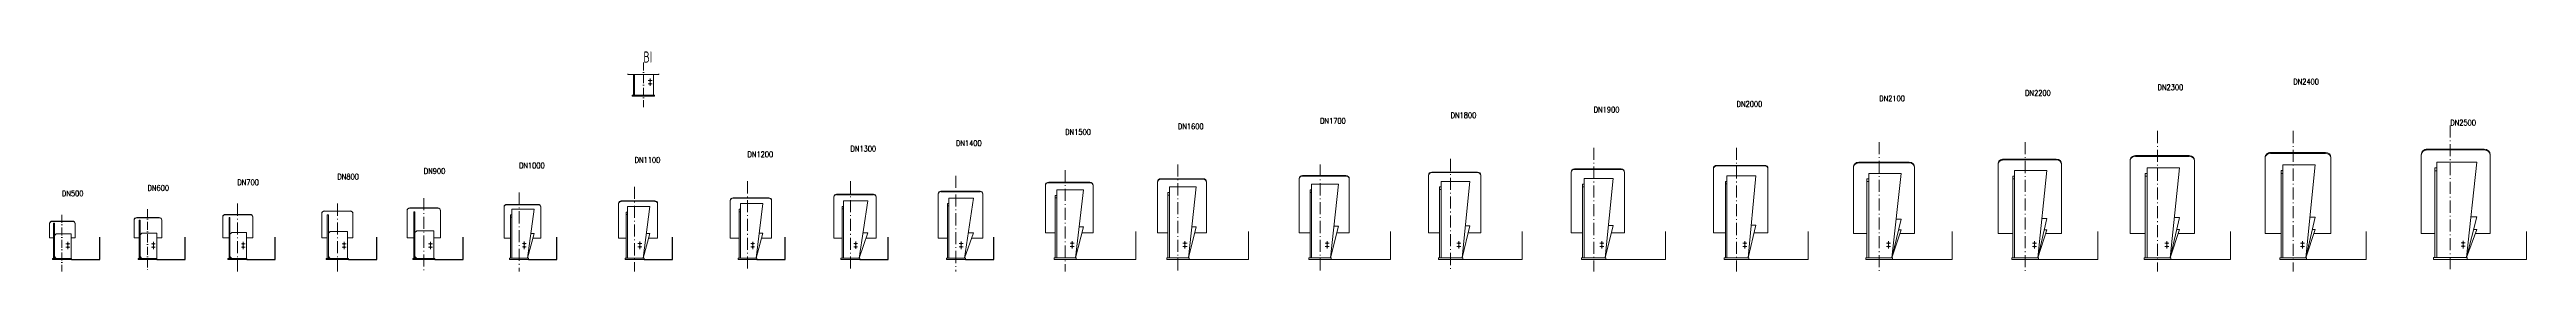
# Model space of a CAD drawing. Header units: millimetres. Extents: x -486 to 22086, y -8497 to 4644.
# Drawn here: x -146 to 22086, y -2581 to -611 of the extents above; entities that cross this region are included whole.
import ezdxf

# ---------------------------------------------------------------- set-up
doc = ezdxf.new("R2010")
doc.units = ezdxf.units.MM
doc.linetypes.add('Center', pattern=[18.7, 12, -3, 0.7, -3])
doc.layers.add('0DataFlow-BsCenterLine', color=1, linetype='Center', lineweight=18)
doc.layers.add('尺寸线', color=7, linetype='Continuous', lineweight=13)
doc.layers.add('0DataFlow-BsGCT', color=7, linetype='Continuous')
doc.layers.add('0DataFlow-BsText', color=255, linetype='Continuous')
doc.styles.add('DataFlow', font='tssdeng.shx', dxfattribs={"width": 0.7, "bigfont": 'hztxt.shx'})
doc.styles.add('HZTXT', font='romans.shx', dxfattribs={"width": 0.8, "height": 4, "bigfont": 'HZTXT.shx'})

# ---------------------------------------------------------------- blocks, each defined once
blk = doc.blocks.new('*U29')
for p, q in [((-140, 0), (-140, -6)), ((140, -6), (140, 0)), ((-140, -6), (140, -6)), ((100, -190), (-100, -190)), ((-100, -190), (-100, -200)), ((-100, -200), (100, -200)), ((-90, -190), (-90, -6)), ((-80, -190), (-80, -6)), ((90, -190), (90, -6)), ((100, -200), (100, -190))]:
    blk.add_line(p, q)
for centre in [(60, -60), (60, -90)]:
    blk.add_circle(centre, 5.5)
at = {"layer": '0DataFlow-BsCenterLine', "linetype": 'Center', "ltscale": 6}
for p, q in [((0, 100), (0, -300)), ((77.5, -60), (42.5, -60)), ((77.5, -90), (42.5, -90)), ((60, -107.5), (60, -42.5))]:
    blk.add_line(p, q, dxfattribs=at)
at = {"layer": '0DataFlow-BsGCT', "style": 'DataFlow', "width": 0.7, "flags": 1}
blk.add_attdef('BSGCT_TYPE', (0, 0), '', height=20, dxfattribs=at)
blk = doc.blocks.new('*U57')
for p, q in [((-121, -6), (-121, 151)), ((104, 175), (-96, 175)), ((104, 173), (-96, 173)), ((-75, -190), (-75, 151)), ((-67, 151), (-75, 151)), ((-67, -190), (-67, 151)), ((-51, 37), (-67, 21)), ((83, 37), (-51, 37)), ((83, -190), (83, 37)), ((129, -6), (129, 151)), ((-121, -6), (-75, -6)), ((85, -190), (-85, -190)), ((-85, -190), (-85, -200)), ((-85, -200), (85, -200)), ((-67, -174), (-51, -190)), ((129, -6), (83, -6)), ((85, -200), (85, -190))]:
    blk.add_line(p, q)
for centre in [(53, -60), (53, -90)]:
    blk.add_circle(centre, 5.5)
for centre, start_param, end_param in [((-96, 153), 1.570796, 3.141593), ((-96, 151), 1.570796, 3.141593), ((104, 153), 0, 1.570796), ((104, 151), 0, 1.570796)]:
    blk.add_ellipse(centre, major_axis=(25, 0), ratio=0.883975, start_param=start_param, end_param=end_param)
at = {"layer": '0DataFlow-BsCenterLine', "linetype": 'Center', "ltscale": 6}
blk.add_line((0, 250), (0, -308), dxfattribs=at)
at = {"layer": '0DataFlow-BsCenterLine', "color": 1, "linetype": 'Center', "ltscale": 9}
for p, q in [((70, -60), (36, -60)), ((70, -90), (36, -90)), ((53, -108), (53, -42))]:
    blk.add_line(p, q, dxfattribs=at)
at = {"layer": '0DataFlow-BsGCT', "style": 'DataFlow', "width": 0.7, "flags": 1}
blk.add_attdef('BSGCT_TYPE', (0, 0), '', height=20, dxfattribs=at)
blk = doc.blocks.new('*U56')
for p, q in [((-111, -6), (-111, 119)), ((94, 144), (-86, 144)), ((94, 141), (-86, 141)), ((-75, -190), (-75, 126)), ((-67, 126), (-75, 126)), ((-67, -190), (-67, 126)), ((-51, 30), (-67, 14)), ((83, 30), (-51, 30)), ((83, -190), (83, 30)), ((119, -6), (119, 119)), ((-111, -6), (-75, -6)), ((85, -190), (-85, -190)), ((-85, -190), (-85, -200)), ((-85, -200), (85, -200)), ((-67, -174), (-51, -190)), ((119, -6), (83, -6)), ((85, -200), (85, -190))]:
    blk.add_line(p, q)
for centre in [(53, -60), (53, -90)]:
    blk.add_circle(centre, 5.5)
for centre, start_param, end_param in [((-86, 122), 1.570796, 3.141593), ((-86, 119), 1.570796, 3.141593), ((94, 122), 0, 1.570796), ((94, 119), 0, 1.570796)]:
    blk.add_ellipse(centre, major_axis=(25, 0), ratio=0.873312, start_param=start_param, end_param=end_param)
at = {"layer": '0DataFlow-BsCenterLine', "linetype": 'Center', "ltscale": 6}
for p, q in [((0, 200), (0, -308)), ((70, -60), (36, -60)), ((70, -90), (36, -90)), ((53, -108), (53, -42))]:
    blk.add_line(p, q, dxfattribs=at)
at = {"layer": '0DataFlow-BsGCT', "style": 'DataFlow', "width": 0.7, "flags": 1}
blk.add_attdef('BSGCT_TYPE', (0, 0), '', height=20, dxfattribs=at)
blk = doc.blocks.new('*U58')
for p, q in [((-131, -6), (-131, 178)), ((114, 203), (-106, 203)), ((114, 200), (-106, 200)), ((-75, -190), (-75, 176)), ((-67, 176), (-75, 176)), ((-67, -190), (-67, 176)), ((-51, 43), (-67, 27)), ((83, 43), (-51, 43)), ((83, -190), (83, 43)), ((139, -6), (139, 178)), ((-131, -6), (-75, -6)), ((85, -190), (-85, -190)), ((-85, -190), (-85, -200)), ((-85, -200), (85, -200)), ((-67, -174), (-51, -190)), ((139, -6), (83, -6)), ((85, -200), (85, -190))]:
    blk.add_line(p, q)
for centre in [(53, -60), (53, -90)]:
    blk.add_circle(centre, 5.5)
for centre, start_param, end_param in [((-106, 181), 1.570796, 3.141593), ((-106, 178), 1.570796, 3.141593), ((114, 181), 0, 1.570796), ((114, 178), 0, 1.570796)]:
    blk.add_ellipse(centre, major_axis=(25, 0), ratio=0.88504, start_param=start_param, end_param=end_param)
at = {"layer": '0DataFlow-BsCenterLine', "color": 1, "linetype": 'Center', "ltscale": 9}
for p, q in [((0, 300), (0, -308)), ((70, -60), (36, -60)), ((70, -90), (36, -90)), ((53, -108), (53, -42))]:
    blk.add_line(p, q, dxfattribs=at)
at = {"layer": '0DataFlow-BsGCT', "style": 'DataFlow', "width": 0.7, "flags": 1}
blk.add_attdef('BSGCT_TYPE', (0, 0), '', height=20, dxfattribs=at)
blk = doc.blocks.new('*U59')
for p, q in [((115, 234), (-115, 234)), ((115, 232), (-115, 232)), ((-140, -6), (-140, 210)), ((-90, -190), (-90, 201)), ((-80, 201), (-90, 201)), ((-80, -190), (-80, 201)), ((-64, 51), (-80, 35)), ((90, 51), (-64, 51)), ((90, -190), (90, 51)), ((140, -6), (140, 210)), ((-140, -6), (-90, -6)), ((100, -190), (-100, -190)), ((-100, -190), (-100, -200)), ((-100, -200), (100, -200)), ((-80, -174), (-64, -190)), ((140, -6), (90, -6)), ((100, -200), (100, -190))]:
    blk.add_line(p, q)
for centre in [(60, -60), (60, -90)]:
    blk.add_circle(centre, 5.5)
for centre, start_param, end_param in [((-115, 212), 1.570796, 3.141593), ((-115, 210), 1.570796, 3.141593), ((115, 212), 0, 1.570796), ((115, 210), 0, 1.570796)]:
    blk.add_ellipse(centre, major_axis=(25, 0), ratio=0.891408, start_param=start_param, end_param=end_param)
at = {"layer": '0DataFlow-BsCenterLine', "color": 1, "linetype": 'Center', "ltscale": 9}
for p, q in [((0, 300), (0, -308)), ((78, -60), (42, -60)), ((78, -90), (42, -90)), ((60, -108), (60, -42))]:
    blk.add_line(p, q, dxfattribs=at)
at = {"layer": '0DataFlow-BsGCT', "style": 'DataFlow', "width": 0.7, "flags": 1}
blk.add_attdef('BSGCT_TYPE', (0, 0), '', height=20, dxfattribs=at)
blk = doc.blocks.new('*U60')
for p, q in [((-150, -6), (-150, 237)), ((125, 262), (-125, 262)), ((125, 259), (-125, 259)), ((-90, -190), (-90, 226)), ((-80, 226), (-90, 226)), ((-80, -190), (-80, 226)), ((150, -6), (150, 237)), ((-64, 58), (-80, 42)), ((90, 58), (-64, 58)), ((90, -190), (90, 58)), ((-150, -6), (-90, -6)), ((100, -190), (-100, -190)), ((-100, -190), (-100, -200)), ((-100, -200), (100, -200)), ((-80, -174), (-64, -190)), ((150, -6), (90, -6)), ((100, -200), (100, -190))]:
    blk.add_line(p, q)
for centre in [(60, -60), (60, -90)]:
    blk.add_circle(centre, 5.5)
for centre, start_param, end_param in [((-125, 239), 1.570796, 3.141593), ((-125, 237), 1.570796, 3.141593), ((125, 239), 0, 1.570796), ((125, 237), 0, 1.570796)]:
    blk.add_ellipse(centre, major_axis=(25, 0), ratio=0.891409, start_param=start_param, end_param=end_param)
at = {"layer": '0DataFlow-BsCenterLine', "color": 1, "linetype": 'Center', "ltscale": 9}
for p, q in [((0, 350), (0, -308)), ((78, -60), (42, -60)), ((78, -90), (42, -90)), ((60, -108), (60, -42))]:
    blk.add_line(p, q, dxfattribs=at)
at = {"layer": '0DataFlow-BsGCT', "style": 'DataFlow', "width": 0.7, "flags": 1}
blk.add_attdef('BSGCT_TYPE', (0, 0), '', height=20, dxfattribs=at)
blk = doc.blocks.new('*U61')
for p, q in [((-134, -8), (-134, 268)), ((172, 293), (-110, 293)), ((172, 289), (-110, 289)), ((137, 250), (-63, 250)), ((-63, -188), (-63, 250)), ((77, -188), (137, 250)), ((196, -8), (196, 268)), ((-75, -188), (-75, 200)), ((-63, 200), (-75, 200)), ((-63, 178), (-75, 178)), ((77, -188), (137, 32)), ((137, 32), (107, 32)), ((-134, -8), (-75, -8)), ((85, -188), (-85, -188)), ((-85, -188), (-85, -200)), ((-85, -200), (85, -200)), ((85, -200), (85, -188)), ((196, -8), (126, -8))]:
    blk.add_line(p, q)
for centre in [(47, -58), (47, -88)]:
    blk.add_circle(centre, 5.5)
for centre, start_param, end_param in [((-110, 271), 1.570796, 3.141593), ((-110, 268), 1.570796, 3.141593), ((172, 271), 0, 1.570796), ((172, 268), 0, 1.570796)]:
    blk.add_ellipse(centre, major_axis=(24, 0), ratio=0.895255, start_param=start_param, end_param=end_param)
at = {"layer": '0DataFlow-BsCenterLine', "color": 1, "linetype": 'Center', "ltscale": 9}
for p, q in [((0, 400), (0, -308)), ((64, -58), (30, -58)), ((64, -88), (30, -88)), ((47, -106), (47, -40))]:
    blk.add_line(p, q, dxfattribs=at)
at = {"layer": '0DataFlow-BsGCT', "style": 'DataFlow', "width": 0.7, "flags": 1}
blk.add_attdef('BSGCT_TYPE', (0, 0), '', height=20, dxfattribs=at)
blk = doc.blocks.new('*U62')
for p, q in [((-144, -8), (-144, 299)), ((182, 324), (-120, 324)), ((182, 321), (-120, 321)), ((-75, -188), (-75, 225)), ((-63, 225), (-75, 225)), ((137, 275), (-63, 275)), ((-63, -188), (-63, 275)), ((77, -188), (137, 275)), ((206, -8), (206, 299)), ((-63, 203), (-75, 203)), ((77, -188), (137, 34)), ((137, 34), (106, 34)), ((-144, -8), (-75, -8)), ((85, -188), (-85, -188)), ((-85, -188), (-85, -200)), ((-85, -200), (85, -200)), ((85, -200), (85, -188)), ((206, -8), (126, -8))]:
    blk.add_line(p, q)
for centre in [(47, -58), (47, -88)]:
    blk.add_circle(centre, 5.5)
for centre, start_param, end_param in [((-120, 303), 1.570796, 3.141593), ((-120, 299), 1.570796, 3.141593), ((182, 303), 0, 1.570796), ((182, 299), 0, 1.570796)]:
    blk.add_ellipse(centre, major_axis=(24, 0), ratio=0.898845, start_param=start_param, end_param=end_param)
at = {"layer": '0DataFlow-BsCenterLine', "color": 1, "linetype": 'Center', "ltscale": 9}
for p, q in [((0, 450), (0, -308)), ((64, -58), (30, -58)), ((64, -88), (30, -88)), ((47, -106), (47, -40))]:
    blk.add_line(p, q, dxfattribs=at)
at = {"layer": '0DataFlow-BsGCT', "style": 'DataFlow', "width": 0.7, "flags": 1}
blk.add_attdef('BSGCT_TYPE', (0, 0), '', height=20, dxfattribs=at)
blk = doc.blocks.new('*U63')
for p, q in [((-154, -8), (-154, 327)), ((192, 352), (-130, 352)), ((192, 348), (-130, 348)), ((-75, -188), (-75, 250)), ((-63, 250), (-75, 250)), ((-63, 228), (-75, 228)), ((137, 300), (-63, 300)), ((-63, -188), (-63, 300)), ((77, -188), (137, 300)), ((216, -8), (216, 327)), ((77, -188), (137, 36)), ((137, 36), (105, 36)), ((-154, -8), (-75, -8)), ((85, -188), (-85, -188)), ((-85, -188), (-85, -200)), ((-85, -200), (85, -200)), ((85, -200), (85, -188)), ((216, -8), (125, -8))]:
    blk.add_line(p, q)
for centre in [(47, -58), (47, -88)]:
    blk.add_circle(centre, 5.5)
for centre, start_param, end_param in [((-130, 330), 1.570796, 3.141593), ((-130, 327), 1.570796, 3.141593), ((192, 330), 0, 1.570796), ((192, 327), 0, 1.570796)]:
    blk.add_ellipse(centre, major_axis=(24, 0), ratio=0.898241, start_param=start_param, end_param=end_param)
at = {"layer": '0DataFlow-BsCenterLine', "color": 1, "linetype": 'Center', "ltscale": 9}
for p, q in [((0, 500), (0, -308)), ((64, -58), (30, -58)), ((64, -88), (30, -88)), ((47, -106), (47, -41))]:
    blk.add_line(p, q, dxfattribs=at)
at = {"layer": '0DataFlow-BsGCT', "style": 'DataFlow', "width": 0.7, "flags": 1}
blk.add_attdef('BSGCT_TYPE', (0, 0), '', height=20, dxfattribs=at)
blk = doc.blocks.new('*U64')
for p, q in [((-149, -8), (-149, 359)), ((207, 384), (-125, 384)), ((207, 380), (-125, 380)), ((-75, -188), (-75, 275)), ((-63, 275), (-75, 275)), ((-63, 254), (-75, 254)), ((157, 325), (-63, 325)), ((-63, -188), (-63, 325)), ((77, -188), (157, 325)), ((231, -8), (231, 359)), ((77, -188), (157, 38)), ((157, 38), (112, 38)), ((-149, -8), (-75, -8)), ((85, -188), (-85, -188)), ((-85, -188), (-85, -200)), ((-85, -200), (85, -200)), ((85, -200), (85, -188)), ((231, -8), (141, -8))]:
    blk.add_line(p, q)
for centre in [(47, -58), (47, -88)]:
    blk.add_circle(centre, 5.5)
for centre, start_param, end_param in [((-125, 362), 1.570796, 3.141593), ((-125, 359), 1.570796, 3.141593), ((207, 362), 0, 1.570796), ((207, 359), 0, 1.570796)]:
    blk.add_ellipse(centre, major_axis=(24, 0), ratio=0.901027, start_param=start_param, end_param=end_param)
at = {"layer": '0DataFlow-BsCenterLine', "color": 1, "linetype": 'Center', "ltscale": 9}
for p, q in [((0, 500), (0, -308)), ((64, -58), (30, -58)), ((64, -88), (30, -88)), ((47, -105), (47, -40))]:
    blk.add_line(p, q, dxfattribs=at)
at = {"layer": '0DataFlow-BsGCT', "style": 'DataFlow', "width": 0.7, "flags": 1}
blk.add_attdef('BSGCT_TYPE', (0, 0), '', height=20, dxfattribs=at)
blk = doc.blocks.new('*U65')
for p, q in [((-159, -8), (-159, 386)), ((217, 411), (-135, 411)), ((217, 407), (-135, 407)), ((-75, -188), (-75, 300)), ((-63, 300), (-75, 300)), ((-63, 279), (-75, 279)), ((157, 350), (-63, 350)), ((-63, -188), (-63, 350)), ((77, -188), (157, 350)), ((241, -8), (241, 386)), ((77, -188), (157, 40)), ((157, 40), (111, 40)), ((-159, -8), (-75, -8)), ((85, -188), (-85, -188)), ((-85, -188), (-85, -200)), ((-85, -200), (85, -200)), ((85, -200), (85, -188)), ((241, -8), (140, -8))]:
    blk.add_line(p, q)
for centre in [(47, -58), (47, -88)]:
    blk.add_circle(centre, 5.5)
for centre, start_param, end_param in [((-135, 389), 1.570796, 3.141593), ((-135, 386), 1.570796, 3.141593), ((217, 389), 0, 1.570796), ((217, 386), 0, 1.570796)]:
    blk.add_ellipse(centre, major_axis=(24, 0), ratio=0.900358, start_param=start_param, end_param=end_param)
at = {"layer": '0DataFlow-BsCenterLine', "color": 1, "linetype": 'Center', "ltscale": 9}
for p, q in [((0, 550), (0, -308)), ((64, -58), (30, -58)), ((64, -88), (30, -88)), ((47, -106), (47, -40))]:
    blk.add_line(p, q, dxfattribs=at)
at = {"layer": '0DataFlow-BsGCT', "style": 'DataFlow', "width": 0.7, "flags": 1}
blk.add_attdef('BSGCT_TYPE', (0, 0), '', height=20, dxfattribs=at)
blk = doc.blocks.new('*U66')
for p, q in [((-178, -10), (-178, 410)), ((222, 442), (-148, 442)), ((222, 437), (-148, 437)), ((-90, -234), (-90, 324)), ((-76, 324), (-90, 324)), ((-76, 301), (-90, 301)), ((164, 374), (-76, 374)), ((-76, -234), (-76, 374)), ((94, -234), (164, 374)), ((252, -10), (252, 410)), ((94, -234), (164, 41)), ((164, 41), (126, 41)), ((-178, -10), (-90, -10)), ((252, -10), (151, -10)), ((100, -234), (-100, -234)), ((-100, -234), (-100, -250)), ((-100, -250), (100, -250)), ((100, -250), (100, -234))]:
    blk.add_line(p, q)
for centre in [(64, -104), (64, -134)]:
    blk.add_circle(centre, 5.5)
for centre, start_param, end_param in [((-148, 415), 1.570796, 3.141593), ((-148, 410), 1.570796, 3.141593), ((222, 415), 0, 1.570796), ((222, 410), 0, 1.570796)]:
    blk.add_ellipse(centre, major_axis=(30, 0), ratio=0.900236, start_param=start_param, end_param=end_param)
at = {"layer": '0DataFlow-BsCenterLine', "color": 1, "linetype": 'Center', "ltscale": 9}
for p, q in [((0, 550), (0, -358)), ((82, -104), (46, -104)), ((82, -134), (46, -134)), ((64, -152), (64, -86))]:
    blk.add_line(p, q, dxfattribs=at)
at = {"layer": '0DataFlow-BsGCT', "style": 'DataFlow', "width": 0.7, "flags": 1}
blk.add_attdef('BSGCT_TYPE', (0, 0), '', height=20, dxfattribs=at)
blk = doc.blocks.new('*U67')
for p, q in [((227, 473), (-153, 473)), ((227, 469), (-153, 469)), ((-183, -10), (-183, 442)), ((-90, -234), (-90, 349)), ((-76, 349), (-90, 349)), ((-76, 326), (-90, 326)), ((164, 399), (-76, 399)), ((-76, -234), (-76, 399)), ((94, -234), (164, 399)), ((257, -10), (257, 442)), ((94, -234), (164, 43)), ((164, 43), (125, 43)), ((-183, -10), (-90, -10)), ((257, -10), (151, -10)), ((100, -234), (-100, -234)), ((-100, -234), (-100, -250)), ((-100, -250), (100, -250)), ((100, -250), (100, -234))]:
    blk.add_line(p, q)
for centre in [(64, -104), (64, -134)]:
    blk.add_circle(centre, 5.5)
for centre, start_param, end_param in [((-153, 446), 1.570796, 3.141593), ((-153, 442), 1.570796, 3.141593), ((227, 446), 0, 1.570796), ((227, 442), 0, 1.570796)]:
    blk.add_ellipse(centre, major_axis=(30, 0), ratio=0.902365, start_param=start_param, end_param=end_param)
at = {"layer": '0DataFlow-BsCenterLine', "color": 1, "linetype": 'Center', "ltscale": 9}
for p, q in [((0, 600), (0, -358)), ((82, -104), (46, -104)), ((82, -134), (46, -134)), ((64, -152), (64, -86))]:
    blk.add_line(p, q, dxfattribs=at)
at = {"layer": '0DataFlow-BsGCT', "style": 'DataFlow', "width": 0.7, "flags": 1}
blk.add_attdef('BSGCT_TYPE', (0, 0), '', height=20, dxfattribs=at)
blk = doc.blocks.new('*U68')
for p, q in [((-188, -10), (-188, 470)), ((232, 501), (-158, 501)), ((232, 497), (-158, 497)), ((262, -10), (262, 470)), ((-90, -234), (-90, 374)), ((-76, 374), (-90, 374)), ((-76, 351), (-90, 351)), ((164, 424), (-76, 424)), ((-76, -234), (-76, 424)), ((94, -234), (164, 424)), ((94, -234), (164, 47)), ((164, 47), (124, 47)), ((-188, -10), (-90, -10)), ((262, -10), (150, -10)), ((100, -234), (-100, -234)), ((-100, -234), (-100, -250)), ((-100, -250), (100, -250)), ((100, -250), (100, -234))]:
    blk.add_line(p, q)
for centre in [(64, -104), (64, -134)]:
    blk.add_circle(centre, 5.5)
for centre, start_param, end_param in [((-158, 474), 1.570796, 3.141593), ((-158, 470), 1.570796, 3.141593), ((232, 474), 0, 1.570796), ((232, 470), 0, 1.570796)]:
    blk.add_ellipse(centre, major_axis=(30, 0), ratio=0.90174, start_param=start_param, end_param=end_param)
at = {"layer": '0DataFlow-BsCenterLine', "color": 1, "linetype": 'Center', "ltscale": 9}
for p, q in [((0, 600), (0, -358)), ((82, -104), (46, -104)), ((82, -134), (46, -134)), ((64, -152), (64, -87))]:
    blk.add_line(p, q, dxfattribs=at)
at = {"layer": '0DataFlow-BsGCT', "style": 'DataFlow', "width": 0.7, "flags": 1}
blk.add_attdef('BSGCT_TYPE', (0, 0), '', height=20, dxfattribs=at)
blk = doc.blocks.new('*U69')
for p, q in [((-198, -10), (-198, 501)), ((242, 533), (-168, 533)), ((242, 528), (-168, 528)), ((174, 449), (-86, 449)), ((-86, -234), (-86, 449)), ((104, -234), (174, 449)), ((272, -10), (272, 501)), ((-100, -234), (-100, 399)), ((-86, 399), (-100, 399)), ((-86, 376), (-100, 376)), ((104, -234), (174, 51)), ((174, 51), (133, 51)), ((-198, -10), (-100, -10)), ((272, -10), (159, -10)), ((110, -234), (-110, -234)), ((-110, -234), (-110, -250)), ((-110, -250), (110, -250)), ((110, -250), (110, -234))]:
    blk.add_line(p, q)
for centre in [(74, -104), (74, -134)]:
    blk.add_circle(centre, 5.5)
for centre, start_param, end_param in [((-168, 505), 1.570796, 3.141593), ((-168, 501), 1.570796, 3.141593), ((242, 505), 0, 1.570796), ((242, 501), 0, 1.570796)]:
    blk.add_ellipse(centre, major_axis=(30, 0), ratio=0.903541, start_param=start_param, end_param=end_param)
at = {"layer": '0DataFlow-BsCenterLine', "color": 1, "linetype": 'Center', "ltscale": 9}
for p, q in [((0, 650), (0, -358)), ((92, -104), (56, -104)), ((92, -134), (56, -134)), ((74, -152), (74, -87))]:
    blk.add_line(p, q, dxfattribs=at)
at = {"layer": '0DataFlow-BsGCT', "style": 'DataFlow', "width": 0.7, "flags": 1}
blk.add_attdef('BSGCT_TYPE', (0, 0), '', height=20, dxfattribs=at)
blk = doc.blocks.new('*U70')
for p, q in [((-203, -10), (-203, 529)), ((247, 560), (-173, 560)), ((247, 556), (-173, 556)), ((174, 474), (-86, 474)), ((-86, -234), (-86, 474)), ((104, -234), (174, 474)), ((277, -10), (277, 529)), ((-100, -234), (-100, 424)), ((-86, 424), (-100, 424)), ((-86, 401), (-100, 401)), ((104, -234), (174, 55)), ((174, 55), (133, 55)), ((-203, -10), (-100, -10)), ((277, -10), (158, -10)), ((110, -234), (-110, -234)), ((-110, -234), (-110, -250)), ((-110, -250), (110, -250)), ((110, -250), (110, -234))]:
    blk.add_line(p, q)
for centre in [(74, -104), (74, -134)]:
    blk.add_circle(centre, 5.5)
for centre, start_param, end_param in [((-173, 533), 1.570796, 3.141593), ((-173, 529), 1.570796, 3.141593), ((247, 533), 0, 1.570796), ((247, 529), 0, 1.570796)]:
    blk.add_ellipse(centre, major_axis=(30, 0), ratio=0.902922, start_param=start_param, end_param=end_param)
at = {"layer": '0DataFlow-BsCenterLine', "color": 1, "linetype": 'Center', "ltscale": 9}
for p, q in [((0, 750), (0, -358)), ((92, -104), (56, -104)), ((92, -134), (56, -134)), ((74, -152), (74, -87))]:
    blk.add_line(p, q, dxfattribs=at)
at = {"layer": '0DataFlow-BsGCT', "style": 'DataFlow', "width": 0.7, "flags": 1}
blk.add_attdef('BSGCT_TYPE', (0, 0), '', height=20, dxfattribs=at)
blk = doc.blocks.new('*U71')
for p, q in [((-208, -10), (-208, 560)), ((252, 592), (-178, 592)), ((252, 588), (-178, 588)), ((-100, -234), (-100, 449)), ((-86, 449), (-100, 449)), ((174, 499), (-86, 499)), ((-86, -234), (-86, 499)), ((104, -234), (174, 499)), ((282, -10), (282, 560)), ((-86, 426), (-100, 426)), ((104, -234), (174, 58)), ((174, 58), (132, 58)), ((-208, -10), (-100, -10)), ((282, -10), (158, -10)), ((110, -234), (-110, -234)), ((-110, -234), (-110, -250)), ((-110, -250), (110, -250)), ((110, -250), (110, -234))]:
    blk.add_line(p, q)
for centre in [(74, -104), (74, -134)]:
    blk.add_circle(centre, 5.5)
for centre, start_param, end_param in [((-178, 565), 1.570796, 3.141593), ((-178, 560), 1.570796, 3.141593), ((252, 565), 0, 1.570796), ((252, 560), 0, 1.570796)]:
    blk.add_ellipse(centre, major_axis=(30, 0), ratio=0.904478, start_param=start_param, end_param=end_param)
at = {"layer": '0DataFlow-BsCenterLine', "color": 1, "linetype": 'Center', "ltscale": 9}
for p, q in [((0, 750), (0, -358)), ((92, -104), (56, -104)), ((92, -134), (56, -134)), ((74, -152), (74, -87))]:
    blk.add_line(p, q, dxfattribs=at)
at = {"layer": '0DataFlow-BsGCT', "style": 'DataFlow', "width": 0.7, "flags": 1}
blk.add_attdef('BSGCT_TYPE', (0, 0), '', height=20, dxfattribs=at)
blk = doc.blocks.new('*U72')
for p, q in [((-232, -16), (-232, 571)), ((270, 620), (-184, 620)), ((270, 614), (-184, 614)), ((-110, -234), (-110, 471)), ((-94, 471), (-110, 471)), ((-94, 447), (-110, 447)), ((196, 521), (-94, 521)), ((-94, -234), (-94, 521)), ((114, -234), (196, 521)), ((318, -16), (318, 571)), ((114, -234), (196, 110)), ((114, -234), (196, 15)), ((196, 110), (151, 110)), ((196, 15), (174, 15)), ((-232, -16), (-110, -16)), ((318, -16), (186, -16)), ((120, -234), (-120, -234)), ((-120, -234), (-120, -250)), ((-120, -250), (120, -250)), ((120, -250), (120, -234))]:
    blk.add_line(p, q)
for centre in [(84, -104), (84, -134)]:
    blk.add_circle(centre, 5.5)
for centre, start_param, end_param in [((-184, 577), 1.570796, 3.141593), ((-184, 571), 1.570796, 3.141593), ((270, 577), 0, 1.570796), ((270, 571), 0, 1.570796)]:
    blk.add_ellipse(centre, major_axis=(48, 0), ratio=0.900798, start_param=start_param, end_param=end_param)
at = {"layer": '0DataFlow-BsCenterLine', "color": 1, "linetype": 'Center', "ltscale": 9}
for p, q in [((0, 800), (0, -358)), ((102, -104), (66, -104)), ((102, -134), (66, -134)), ((84, -152), (84, -87))]:
    blk.add_line(p, q, dxfattribs=at)
at = {"layer": '0DataFlow-BsGCT', "style": 'DataFlow', "width": 0.7, "flags": 1}
blk.add_attdef('BSGCT_TYPE', (0, 0), '', height=20, dxfattribs=at)
blk = doc.blocks.new('*U73')
for p, q in [((-242, -16), (-242, 598)), ((280, 648), (-194, 648)), ((280, 641), (-194, 641)), ((-110, -234), (-110, 496)), ((-94, 496), (-110, 496)), ((-94, 471), (-110, 471)), ((196, 546), (-94, 546)), ((-94, -234), (-94, 546)), ((114, -234), (196, 546)), ((328, -16), (328, 598)), ((114, -234), (196, 117)), ((114, -234), (196, 17)), ((196, 117), (151, 117)), ((196, 17), (173, 17)), ((-242, -16), (-110, -16)), ((328, -16), (185, -16)), ((120, -234), (-120, -234)), ((-120, -234), (-120, -250)), ((-120, -250), (120, -250)), ((120, -250), (120, -234))]:
    blk.add_line(p, q)
for centre in [(84, -104), (84, -134)]:
    blk.add_circle(centre, 5.5)
for centre, start_param, end_param in [((-194, 605), 1.570796, 3.141593), ((-194, 598), 1.570796, 3.141593), ((280, 605), 0, 1.570796), ((280, 598), 0, 1.570796)]:
    blk.add_ellipse(centre, major_axis=(48, 0), ratio=0.900384, start_param=start_param, end_param=end_param)
at = {"layer": '0DataFlow-BsCenterLine', "color": 1, "linetype": 'Center', "ltscale": 9}
for p, q in [((0, 800), (0, -358)), ((102, -104), (66, -104)), ((102, -134), (66, -134)), ((84, -152), (84, -86))]:
    blk.add_line(p, q, dxfattribs=at)
at = {"layer": '0DataFlow-BsGCT', "style": 'DataFlow', "width": 0.7, "flags": 1}
blk.add_attdef('BSGCT_TYPE', (0, 0), '', height=20, dxfattribs=at)
blk = doc.blocks.new('*U74')
for p, q in [((285, 680), (-199, 680)), ((285, 673), (-199, 673)), ((-247, -16), (-247, 630)), ((-110, -234), (-110, 521)), ((-94, 521), (-110, 521)), ((-94, 496), (-110, 496)), ((196, 571), (-94, 571)), ((-94, -234), (-94, 571)), ((114, -234), (196, 571)), ((333, -16), (333, 630)), ((114, -234), (196, 125)), ((114, -234), (196, 19)), ((196, 125), (151, 125)), ((196, 19), (172, 19)), ((-247, -16), (-110, -16)), ((333, -16), (185, -16)), ((120, -234), (-120, -234)), ((-120, -234), (-120, -250)), ((-120, -250), (120, -250)), ((120, -250), (120, -234))]:
    blk.add_line(p, q)
for centre in [(84, -104), (84, -134)]:
    blk.add_circle(centre, 5.5)
for centre, start_param, end_param in [((-199, 636), 1.570796, 3.141593), ((-199, 630), 1.570796, 3.141593), ((285, 636), 0, 1.570796), ((285, 630), 0, 1.570796)]:
    blk.add_ellipse(centre, major_axis=(48, 0), ratio=0.901864, start_param=start_param, end_param=end_param)
at = {"layer": '0DataFlow-BsCenterLine', "color": 1, "linetype": 'Center', "ltscale": 9}
for p, q in [((0, 900), (0, -358)), ((102, -104), (66, -104)), ((102, -134), (66, -134)), ((84, -152), (84, -86))]:
    blk.add_line(p, q, dxfattribs=at)
at = {"layer": '0DataFlow-BsGCT', "style": 'DataFlow', "width": 0.7, "flags": 1}
blk.add_attdef('BSGCT_TYPE', (0, 0), '', height=20, dxfattribs=at)
blk = doc.blocks.new('*U75')
for p, q in [((290, 707), (-204, 707)), ((290, 700), (-204, 700)), ((-252, -16), (-252, 657)), ((-110, -234), (-110, 546)), ((-94, 546), (-110, 546)), ((-94, 521), (-110, 521)), ((196, 596), (-94, 596)), ((-94, -234), (-94, 596)), ((114, -234), (196, 596)), ((338, -16), (338, 657)), ((114, -234), (196, 129)), ((114, -234), (196, 20)), ((196, 129), (150, 129)), ((196, 20), (171, 20)), ((-252, -16), (-110, -16)), ((338, -16), (184, -16)), ((120, -234), (-120, -234)), ((-120, -234), (-120, -250)), ((-120, -250), (120, -250)), ((120, -250), (120, -234))]:
    blk.add_line(p, q)
for centre in [(84, -104), (84, -134)]:
    blk.add_circle(centre, 5.5)
for centre, start_param, end_param in [((-204, 664), 1.570796, 3.141593), ((-204, 657), 1.570796, 3.141593), ((290, 664), 0, 1.570796), ((290, 657), 0, 1.570796)]:
    blk.add_ellipse(centre, major_axis=(48, 0), ratio=0.901441, start_param=start_param, end_param=end_param)
at = {"layer": '0DataFlow-BsCenterLine', "color": 1, "linetype": 'Center', "ltscale": 9}
for p, q in [((0, 900), (0, -358)), ((102, -104), (66, -104)), ((102, -134), (66, -134)), ((84, -152), (84, -86))]:
    blk.add_line(p, q, dxfattribs=at)
at = {"layer": '0DataFlow-BsGCT', "style": 'DataFlow', "width": 0.7, "flags": 1}
blk.add_attdef('BSGCT_TYPE', (0, 0), '', height=20, dxfattribs=at)
blk = doc.blocks.new('BsGCTGraphSaddleSupport-SideView-BI-2500')
for p, q in [((-261, -18), (-261, 682)), ((305, 738), (-207, 738)), ((305, 730), (-207, 730)), ((359, -18), (359, 682)), ((-140, -232), (-140, 570)), ((-122, 570), (-140, 570)), ((-122, 544), (-140, 544)), ((238, 620), (-122, 620)), ((-122, -232), (-122, 620)), ((146, -232), (238, 620)), ((146, -232), (238, 133)), ((146, -232), (238, 19)), ((238, 133), (185, 133)), ((238, 19), (209, 19)), ((-261, -18), (-140, -18)), ((359, -18), (225, -18)), ((150, -232), (-150, -232)), ((-150, -232), (-150, -250)), ((-150, -250), (150, -250)), ((150, -250), (150, -232))]:
    blk.add_line(p, q)
for centre in [(116, -102), (116, -132)]:
    blk.add_circle(centre, 5.5)
for centre, start_param, end_param in [((-207, 689), 1.570796, 3.141593), ((-207, 682), 1.570796, 3.141593), ((305, 689), 0, 1.570796), ((305, 682), 0, 1.570796)]:
    blk.add_ellipse(centre, major_axis=(54, 0), ratio=0.901323, start_param=start_param, end_param=end_param)
at = {"layer": '0DataFlow-BsCenterLine', "color": 1, "linetype": 'Center', "ltscale": 9}
for p, q in [((0, 950), (0, -358)), ((134, -102), (98, -102)), ((134, -132), (98, -132)), ((116, -150), (116, -84))]:
    blk.add_line(p, q, dxfattribs=at)
at = {"layer": '0DataFlow-BsGCT', "style": 'DataFlow', "width": 0.7, "flags": 1}
blk.add_attdef('BSGCT_TYPE', (0, 0), '', height=20, dxfattribs=at)

msp = doc.modelspace()

# ---------------------------------------------------------------- linework, layer by layer
for p, q in [((304.03, -2472.79), (304.03, -2272.79)), ((1072.29, -2472.79), (1072.29, -2272.79)), ((1878.88, -2472.79), (1878.88, -2272.79)), ((2791.31, -2472.79), (2791.31, -2272.79)), ((3567.38, -2472.79), (3567.38, -2272.79)), ((4406.74, -2472.79), (4406.74, -2272.79)), ((5444.53, -2472.79), (5444.53, -2272.79)), ((6457.49, -2472.79), (6457.49, -2272.79)), ((7381.78, -2472.79), (7381.78, -2272.79)), ((8328.62, -2472.79), (8328.62, -2272.79)), ((50.05, -2472.79), (304.03, -2472.79)), ((818.31, -2472.79), (1072.29, -2472.79)), ((1624.9, -2472.79), (1878.88, -2472.79)), ((2537.33, -2472.79), (2791.31, -2472.79)), ((3313.4, -2472.79), (3567.38, -2472.79)), ((4152.77, -2472.79), (4406.74, -2472.79)), ((5190.56, -2472.79), (5444.53, -2472.79)), ((6203.52, -2472.79), (6457.49, -2472.79)), ((7127.8, -2472.79), (7381.78, -2472.79)), ((8074.65, -2472.79), (8328.62, -2472.79))]:
    msp.add_line(p, q)
at = {"layer": '尺寸线'}
for p, q in [((9603.63, -2472.79), (9603.63, -2222.79)), ((10615.07, -2472.79), (10615.07, -2222.79)), ((11891.44, -2472.79), (11891.44, -2222.79)), ((13073.06, -2472.79), (13073.06, -2222.79)), ((14357.46, -2472.79), (14357.46, -2222.79)), ((15639.71, -2472.79), (15639.71, -2222.79)), ((16929.83, -2472.79), (16929.83, -2222.79)), ((18239.12, -2472.79), (18239.12, -2222.79)), ((19428.14, -2472.79), (19428.14, -2222.79)), ((20646.37, -2472.79), (20646.37, -2222.79)), ((22085.85, -2472.79), (22085.85, -2222.79)), ((9070, -2472.79), (9603.63, -2472.79)), ((10081.45, -2472.79), (10615.07, -2472.79)), ((11357.82, -2472.79), (11891.44, -2472.79)), ((12539.43, -2472.79), (13073.06, -2472.79)), ((13823.83, -2472.79), (14357.46, -2472.79)), ((15106.08, -2472.79), (15639.71, -2472.79)), ((16396.2, -2472.79), (16929.83, -2472.79)), ((17705.49, -2472.79), (18239.12, -2472.79)), ((18894.51, -2472.79), (19428.14, -2472.79)), ((20112.74, -2472.79), (20646.37, -2472.79)), ((21552.23, -2472.79), (22085.85, -2472.79))]:
    msp.add_line(p, q, dxfattribs=at)

# ---------------------------------------------------------------- block references
for name, p in [('*U29', (5184.24, -810.74)), ('*U74', (18774.51, -2222.79)), ('*U75', (19992.74, -2222.79)), ('BsGCTGraphSaddleSupport-SideView-BI-2500', (21402.23, -2222.79)), ('*U70', (13713.83, -2222.79)), ('*U71', (14996.08, -2222.79)), ('*U72', (16276.2, -2222.79)), ('*U73', (17585.49, -2222.79)), ('*U63', (6118.52, -2272.79)), ('*U64', (7042.8, -2272.79)), ('*U65', (7989.65, -2272.79)), ('*U66', (8970, -2222.79)), ('*U67', (9981.45, -2222.79)), ('*U68', (11257.82, -2222.79)), ('*U69', (12429.43, -2222.79)), ('*U58', (1539.9, -2272.79)), ('*U59', (2437.33, -2272.79)), ('*U60', (3213.4, -2272.79)), ('*U61', (4067.77, -2272.79)), ('*U62', (5105.56, -2272.79)), ('*U56', (-34.95, -2272.79)), ('*U57', (733.31, -2272.79))]:
    msp.add_blockref(name, p, dxfattribs=at)

# ---------------------------------------------------------------- texts
at = {"color": 7, "linetype": 'Continuous', "style": 'HZTXT', "width": 0.75}
for s, p in [('DN2400', (19992.74, -906.79)), ('DN1900', (13713.83, -1156.79)), ('DN2000', (14996.08, -1106.79)), ('DN2100', (16276.2, -1056.79)), ('DN2200', (17585.49, -1006.79)), ('DN2300', (18774.51, -956.79)), ('DN1500', (8970, -1356.79)), ('DN1600', (9981.45, -1306.79)), ('DN1700', (11257.82, -1256.79)), ('DN1800', (12429.43, -1206.79)), ('DN2500', (21402.23, -1272.79)), ('DN1200', (6118.52, -1556.79)), ('DN1300', (7042.8, -1506.79)), ('DN1400', (7989.65, -1456.79)), ('DN700', (1539.9, -1806.79)), ('DN800', (2437.33, -1756.79)), ('DN900', (3213.4, -1706.79)), ('DN1000', (4067.77, -1656.79)), ('DN1100', (5105.56, -1606.79)), ('DN500', (-34.95, -1906.79)), ('DN600', (733.31, -1856.79))]:
    msp.add_text(s, height=50, dxfattribs=at).set_placement(p)
at = {"layer": '0DataFlow-BsText', "style": 'DataFlow', "width": 0.7}
msp.add_text('BI', height=100, dxfattribs=at).set_placement((5184.24, -710.74))

doc.saveas('drawing.dxf')
